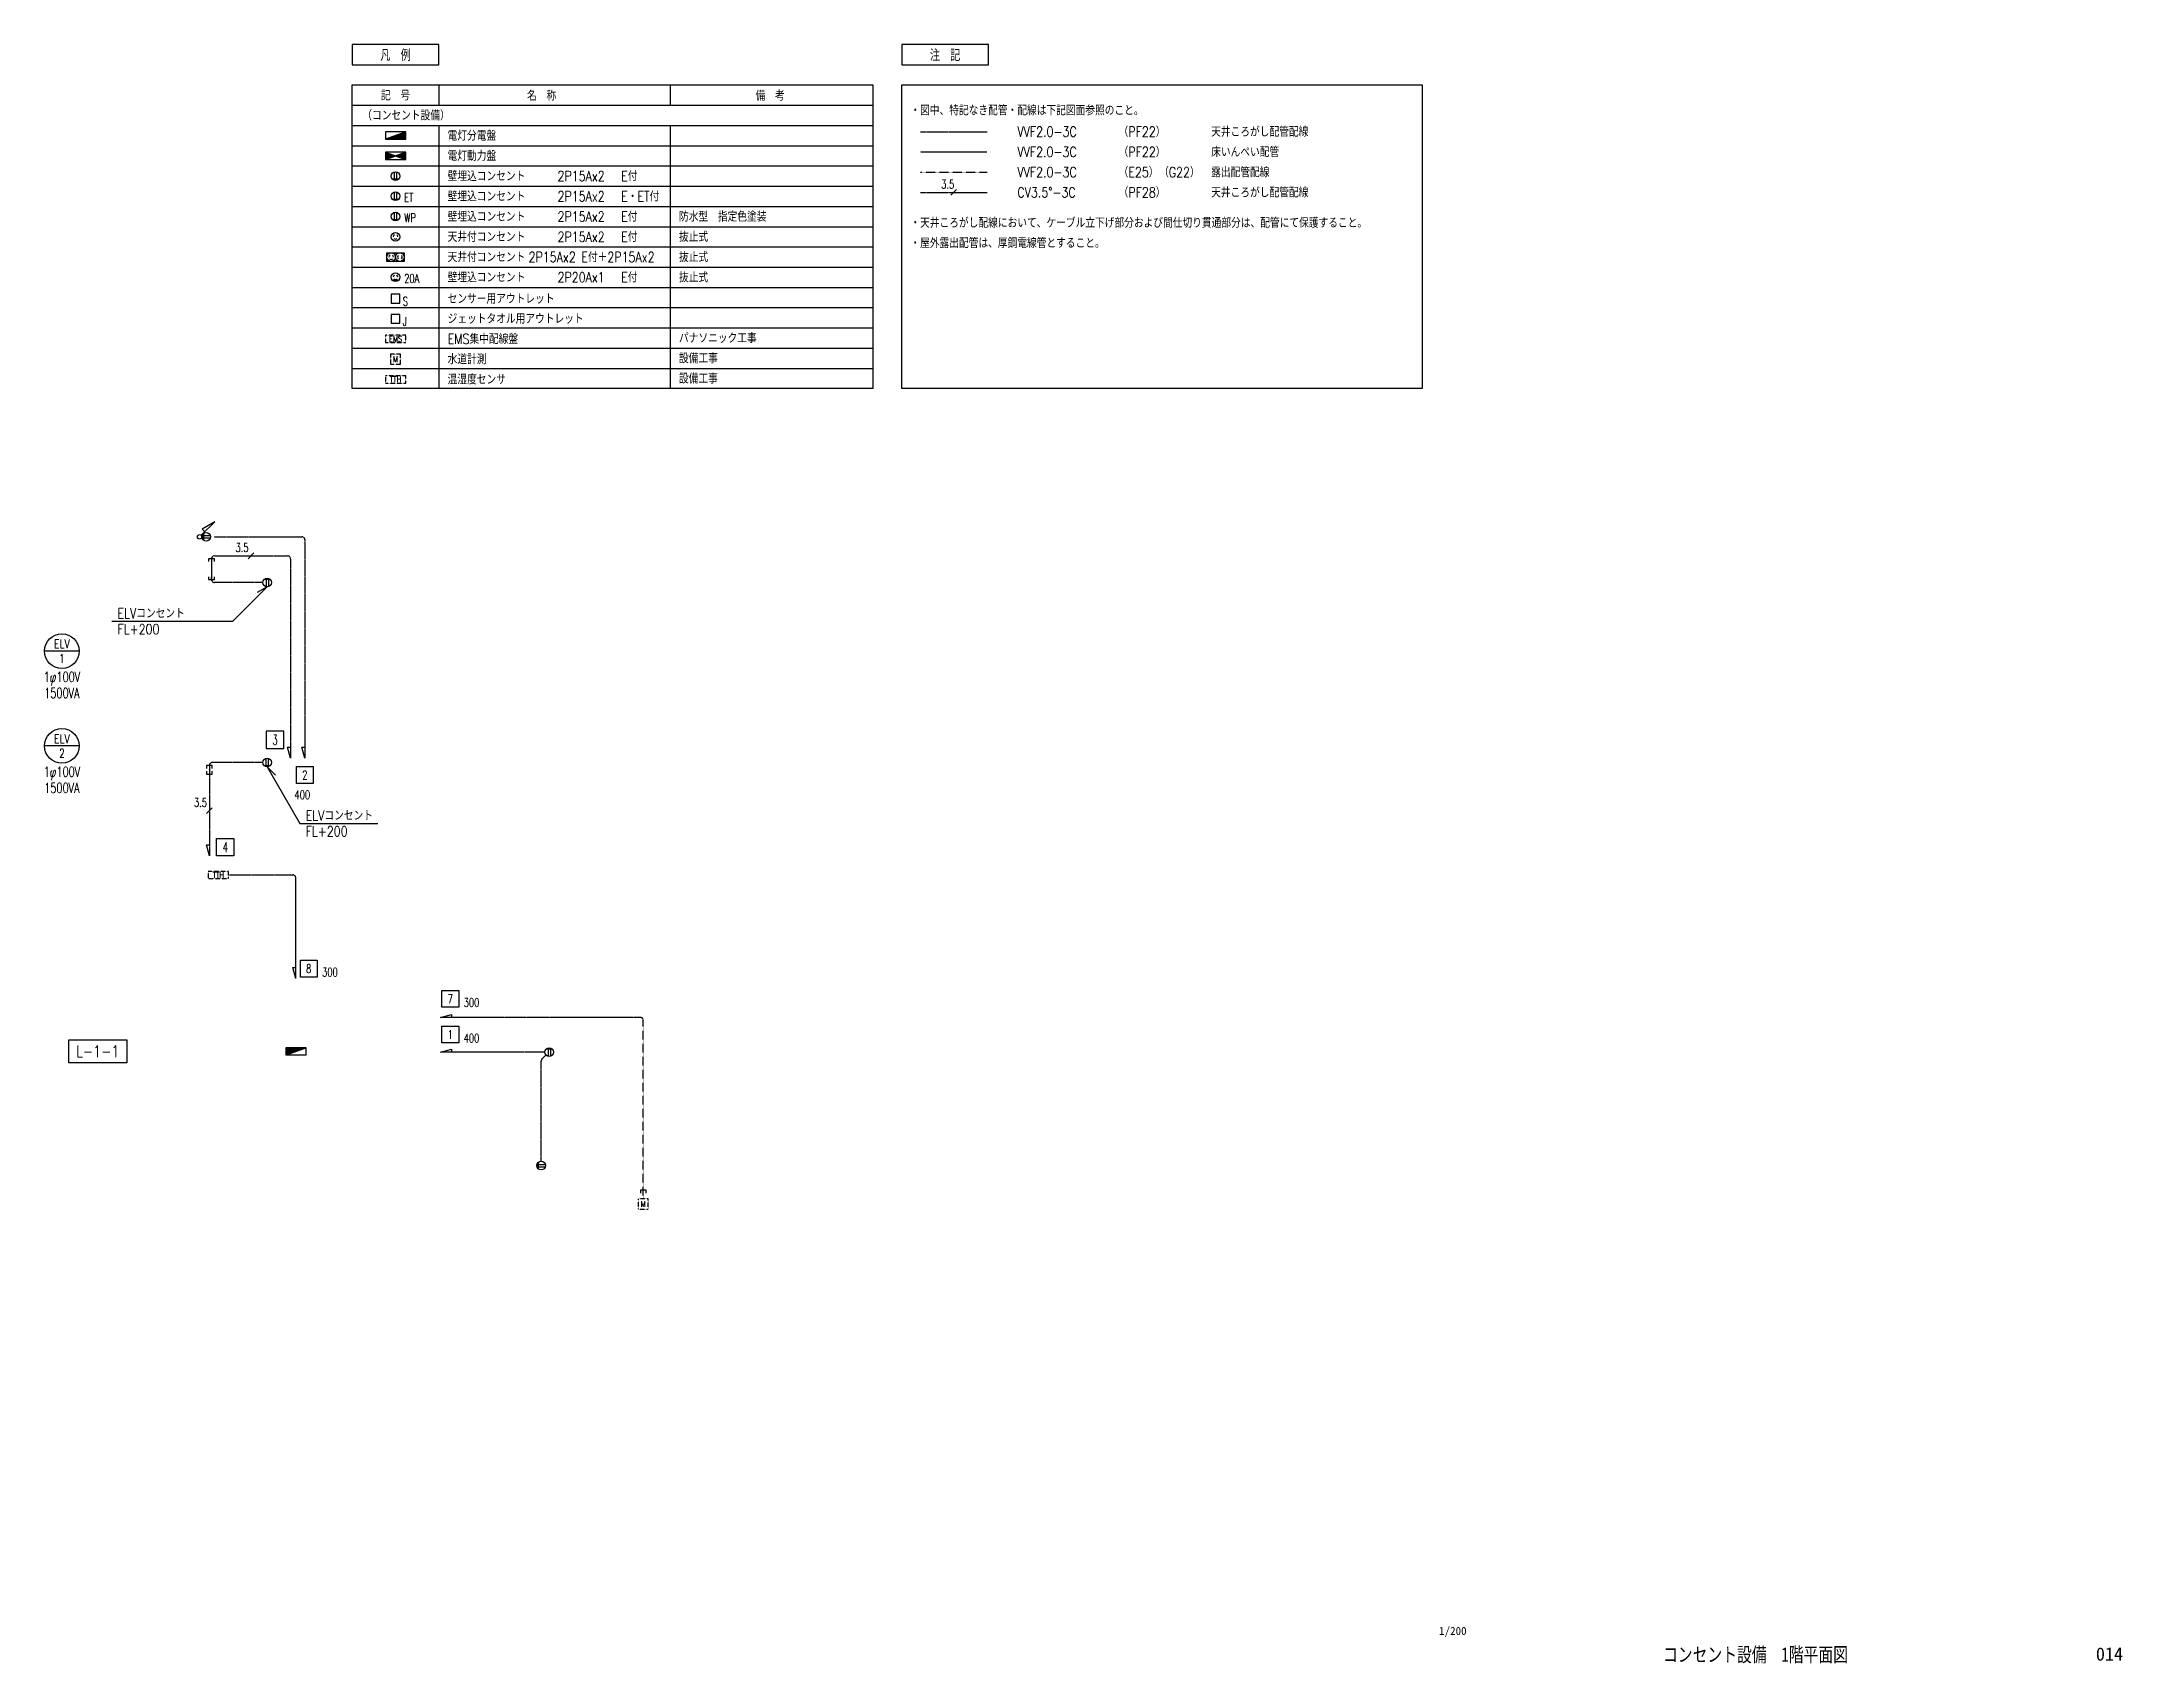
# Model space of a CAD drawing. Header units: millimetres. Extents: x 10577 to 176607, y 1464 to 57550.
# Drawn here: x 10577 to 82521, y 1464 to 57550 of the extents above; entities that cross this region are included whole.
import ezdxf
from ezdxf.enums import TextEntityAlignment as Align

# ---------------------------------------------------------------- set-up
doc = ezdxf.new("R2010")
doc.units = ezdxf.units.MM
doc.header["$LTSCALE"] = 0.2
doc.set_wipeout_variables(frame=1)
for name, pattern in [('CENTER', [50.8, 31.75, -6.35, 6.35, -6.35]), ('DASHED', [19.05, 12.7, -6.35]), ('DASHEDX2', [38.1, 25.4, -12.7]), ('HIDDEN', [9.525, 6.35, -3.175])]:
    doc.linetypes.add(name, pattern=pattern)
for name, color, linetype in [('1 シンボル', 2, 'Continuous'), ('1-回路番号', 4, 'Continuous'), ('1_シンボル', 2, 'Continuous'), ('1_乗数', 3, 'Continuous'), ('1_回路番号', 4, 'Continuous'), ('1_強調文字', 4, 'Continuous'), ('1_文字', 3, 'Continuous'), ('1_枠', 7, 'Continuous'), ('1_機器番号', 3, 'Continuous'), ('1_配線_1', 1, 'Continuous'), ('1_配線_2', 1, 'DASHEDX2'), ('1_配線_3', 1, 'DASHED'), ('1_配線_4', 1, 'CENTER'), ('枠内記述', 3, 'Continuous')]:
    doc.layers.add(name, color=color, linetype=linetype)
doc.layers.add('1_容量', color=170, linetype='Continuous', plot=False)
doc.styles.get("Standard").update_dxf_attribs({"font": 'simplex.shx', "width": 0.8, "bigfont": 'extfont2.shx'})
doc.styles.add('ゴシック', font='MS Gothic.ttf', dxfattribs={"height": 4})
pattern_1 = [(0, (-72500, -18575), (0, 3.175), [])]

msp = doc.modelspace()

# ---------------------------------------------------------------- texts
at = {"layer": '1_シンボル', "color": 7, "width": 0.8}
msp.add_text('TTH', height=200, dxfattribs=at).set_placement((16690, 28730), align=Align.MIDDLE)
at = {"layer": '1_乗数', "lineweight": 0, "width": 0.7}
for p in [(17282, 39901), (15846, 31086)]:
    msp.add_text('3.5', height=300, dxfattribs=at).set_placement(p)
at = {"layer": '1_回路番号', "width": 0.6}
msp.add_text('4', height=350, dxfattribs=at).set_placement((16929, 29688), align=Align.MIDDLE)
at = {"layer": '1_文字', "width": 0.8}
for s, p in [('ELVコンセント', (13201, 37605)), ('FL+200', (13201, 37055)), ('ELVコンセント', (19706, 30613)), ('FL+200', (19706, 30063))]:
    msp.add_text(s, height=350, dxfattribs=at).set_placement(p)
at = {"layer": '1_機器番号', "width": 0.7}
for s, p in [('1φ100V', (11279, 35521)), ('1500VA', (11279, 35021)), ('1φ100V', (11279, 32242)), ('1500VA', (11279, 31742))]:
    msp.add_text(s, height=350, dxfattribs=at).set_placement(p, align=Align.MIDDLE)
at = {"layer": '枠内記述', "linetype": 'ByBlock', "lineweight": -2, "style": 'ゴシック'}
msp.add_text('1/200', height=280, dxfattribs=at).set_placement((58895, 2447))
msp.add_text('1/200', height=280, dxfattribs=at).set_placement((58895, 2447))
at = {"layer": '枠内記述', "linetype": 'ByBlock', "lineweight": -2, "style": 'ゴシック', "width": 0.75}
msp.add_text('コンセント設備\u30001階平面図', height=500, dxfattribs=at).set_placement((69835, 1769), align=Align.MIDDLE_CENTER)
at = {"layer": '枠内記述', "style": 'ゴシック'}
msp.add_text('014', height=460, dxfattribs=at).set_placement((81605, 1558))

# ---------------------------------------------------------------- blocks, each defined once
blk = doc.blocks.new('MP-動力制御盤')
at = {"linetype": 'ByBlock'}
h = blk.add_hatch(dxfattribs=at)
h.set_pattern_fill('LINE', color=0, style=0)
h.set_pattern_definition(pattern_1)
h.paths.add_polyline_path([(-350, 250), (0, 125), (-350, 0)])
h = blk.add_hatch(dxfattribs=at)
h.set_pattern_fill('LINE', color=0, style=0)
h.set_pattern_definition(pattern_1)
h.paths.add_polyline_path([(350, 250), (0, 125), (350, 0)])
at = {"color": 0, "linetype": 'ByBlock'}
for p, q in [((-350, 250), (350, 0)), ((350, 250), (-350, 0))]:
    blk.add_line(p, q, dxfattribs=at)
blk.add_lwpolyline([(-350, 0), (350, 0), (350, 250), (-350, 250)], close=True, dxfattribs=at)
blk = doc.blocks.new('O-ｺﾝｾﾝﾄW')
at = {"linetype": 'ByBlock'}
blk.add_hatch(color=0, dxfattribs=at).paths.add_polyline_path([(112, 50), (-112, 50, 0.447214)])
at = {"color": 0, "linetype": 'ByBlock'}
for p, q in [((-112, 50), (112, 50)), ((-40, 50), (-40, 295)), ((40, 50), (40, 295))]:
    blk.add_line(p, q, dxfattribs=at)
blk.add_circle((0, 150), 150, dxfattribs=at)
blk = doc.blocks.new('C-ｼﾞｬﾝｸｼｮﾝﾎﾞｯｸｽ')
at = {"color": 0, "linetype": 'ByBlock'}
blk.add_lwpolyline([(-150, -150), (150, -150), (150, 150), (-150, 150)], close=True, dxfattribs=at)
blk = doc.blocks.new('L-電灯分電盤')
at = {"linetype": 'ByBlock'}
h = blk.add_hatch(dxfattribs=at)
h.set_pattern_fill('LINE', color=0, style=0)
h.set_pattern_definition([(0, (-9550, -23375), (0, 3.175), [])])
h.paths.add_polyline_path([(350, 250), (-350, 0), (350, 0)])
at = {"color": 0, "linetype": 'ByBlock'}
for p, q in [((350, 250), (-350, 0)), ((350, 250), (-350, 250)), ((-350, 250), (-350, 0)), ((-350, 0), (350, 0)), ((350, 0), (350, 250))]:
    blk.add_line(p, q, dxfattribs=at)
blk = doc.blocks.new('C-立上り')
at = {"color": 0, "linetype": 'ByBlock'}
blk.add_line((54, 54), (521, 521), dxfattribs=at)
blk.add_lwpolyline([(521, 521), (81, 267), (174, 174)], dxfattribs=at)
blk.add_circle((0, 0), 77, dxfattribs=at)
blk = doc.blocks.new('O-ｺﾝｾﾝﾄ抜け止め')
at = {"color": 0, "linetype": 'ByBlock'}
blk.add_circle((0, 0), 150, dxfattribs=at)
for start, end in [(135, 225), (315, 45)]:
    blk.add_arc((0, 0), 80, start, end, dxfattribs=at)
blk = doc.blocks.new('O-ｺﾝｾﾝﾄ引掛け3PE付')
at = {"color": 0, "linetype": 'ByBlock'}
blk.add_circle((0, 150), 150, dxfattribs=at)
for start, end in [(120, 180), (225, 315), (0, 60)]:
    blk.add_arc((0, 150), 80, start, end, dxfattribs=at)
blk = doc.blocks.new('壁付コンセント3P20A')
at = {"linetype": 'ByBlock'}
blk.add_hatch(color=0, dxfattribs=at).paths.add_polyline_path([(112, 50), (-112, 50, 0.447214)])
at = {"color": 0, "linetype": 'ByBlock'}
blk.add_line((-112, 50), (112, 50), dxfattribs=at)
blk.add_circle((0, 150), 150, dxfattribs=at)
for start, end in [(120, 180), (225, 315), (0, 60)]:
    blk.add_arc((0, 150), 80, start, end, dxfattribs=at)
blk = doc.blocks.new('水道計測')
at = {"color": 0, "linetype": 'HIDDEN'}
blk.add_lwpolyline([(-175, -175), (175, -175), (175, 175), (-175, 175)], close=True, dxfattribs=at)
at = {"color": 0, "width": 0.8}
blk.add_text('M', height=200, dxfattribs=at).set_placement((0, 0), align=Align.MIDDLE)

# ---------------------------------------------------------------- linework, layer by layer
at = {"layer": '1_シンボル', "color": 7, "linetype": 'HIDDEN'}
msp.add_lwpolyline([(16340, 28605), (17040, 28605), (17040, 28855), (16340, 28855)], close=True, dxfattribs=at)
at = {"layer": '1_乗数', "lineweight": -3}
for p, q in [((17916, 39867), (17715, 39667)), ((16479, 31053), (16279, 30853))]:
    msp.add_line(p, q, dxfattribs=at)
at = {"layer": '1_回路番号'}
msp.add_lwpolyline([(17229, 29388), (16629, 29388), (16629, 29988), (17229, 29988)], close=True, dxfattribs=at)
at = {"layer": '1_文字'}
for p, q in [((18377, 38695), (17188, 37505)), ((18377, 38695), (18031, 38495)), ((13001, 37505), (17188, 37505)), ((18377, 32467), (18660, 32184)), ((19506, 30513), (22206, 30513))]:
    msp.add_line(p, q, dxfattribs=at)
at = {"layer": '1_配線_1'}
for p, q in [((16451, 39667), (16451, 38945)), ((16379, 32517), (16379, 32217))]:
    msp.add_line(p, q, dxfattribs=at)
for points in [[(16551, 39567), (16551, 39667), (16351, 39667), (16351, 39567)], [(16351, 39045), (16351, 38945), (16551, 38945), (16551, 39045)], [(16479, 32417), (16479, 32517), (16279, 32517), (16279, 32417)], [(16279, 32317), (16279, 32217), (16479, 32217), (16479, 32317)], [(16379, 29388), (16276, 29775), (16379, 29775)], [(31479, 17725), (31479, 17825), (31279, 17825), (31279, 17725)]]:
    msp.add_lwpolyline(points, dxfattribs=at)
at = {"layer": '1_配線_3'}
msp.add_line((31379, 17525), (31379, 23701), dxfattribs=at)
at = {"layer": '1_配線_4'}
for p, q in [((16540, 40425), (19580, 40425)), ((19680, 40325), (19680, 32767)), ((16551, 39767), (19080, 39767)), ((16451, 38945), (16451, 39043)), ((18227, 38845), (16551, 38845)), ((18227, 32617), (16479, 32617)), ((16379, 32217), (16379, 29388)), ((17040, 28730), (19269, 28730)), ((27979, 22601), (24369, 22601)), ((27878, 22366), (28016, 22503)), ((27849, 18828), (27849, 22295))]:
    msp.add_line(p, q, dxfattribs=at)
for centre, start, end in [((19580, 40325), 0, 90), ((16551, 39667), 90, 180), ((19080, 39667), 0, 90), ((16551, 38945), 180, 270), ((16479, 32517), 90, 180), ((19269, 28630), 0, 90), ((31279, 23701), 0, 90), ((27949, 22295), 135, 180)]:
    msp.add_arc(centre, 100, start, end, dxfattribs=at)

# ---------------------------------------------------------------- block references
at = {"layer": '1_シンボル', "linetype": 'ByBlock'}
msp.add_blockref('C-立上り', (16042, 40425), dxfattribs=at)
at = {"layer": '1_シンボル'}
for p, rotation in [((16120, 40425), 270), ((18377, 38995), 180), ((28129, 22751), 180), ((27699, 18678), 270)]:
    msp.add_blockref('O-ｺﾝｾﾝﾄW', p, dxfattribs=dict(at, rotation=rotation))
at = {"layer": '1_シンボル', "linetype": 'ByBlock', "lineweight": -2, "rotation": 180}
msp.add_blockref('L-電灯分電盤', (19369, 22755), dxfattribs=at)
at = {"layer": '1_シンボル', "color": 7}
msp.add_blockref('水道計測', (31379, 17350), dxfattribs=at)

msp.set_redraw_order([(e.dxf.handle, doc.entitydb.next_handle()) for e in msp.query("TEXT MTEXT ATTDEF DIMENSION ARC_DIMENSION")])  # texts and dimensions are drawn at this point

# ---------------------------------------------------------------- wipeouts: each hides what was drawn before it
for points in [[(21215, 57550), (58415, 57550), (58415, 45450), (21215, 45450)], [(18307, 33745), (18987, 33745), (18987, 33065), (18307, 33065)], [(19474, 25831), (20154, 25831), (20154, 25151), (19474, 25151)], [(11419, 23130), (13619, 23130), (13619, 22130), (11419, 22130)]]:
    msp.add_wipeout(points)

# ---------------------------------------------------------------- next in the draw order: linework, layer by layer
at = {"layer": '1-回路番号'}
msp.add_lwpolyline([(19524, 25781), (20104, 25781), (20104, 25201), (19524, 25201)], close=True, dxfattribs=at)
at = {"layer": '1_シンボル'}
msp.add_lwpolyline([(22515, 50250), (23115, 50250), (23115, 49950), (22515, 49950)], close=True, dxfattribs=at)
at = {"layer": '1_シンボル', "color": 7, "linetype": 'HIDDEN'}
for points in [[(22465, 47143), (23165, 47143), (23165, 47393), (22465, 47393)], [(22465, 45743), (23165, 45743), (23165, 45993), (22465, 45993)]]:
    msp.add_lwpolyline(points, close=True, dxfattribs=at)
at = {"layer": '1_乗数', "lineweight": -3}
msp.add_line((42215, 52435), (42015, 52235), dxfattribs=at)
at = {"layer": '1_回路番号'}
msp.add_lwpolyline([(18347, 33105), (18947, 33105), (18947, 33705), (18347, 33705)], close=True, dxfattribs=at)
at = {"layer": '1_強調文字', "color": 2}
for points in [[(21315, 56750), (24315, 56750), (24315, 57450), (21315, 57450)], [(40315, 56750), (43315, 56750), (43315, 57450), (40315, 57450)]]:
    msp.add_lwpolyline(points, close=True, dxfattribs=at)
at = {"layer": '1_強調文字'}
msp.add_lwpolyline([(11519, 23030), (13519, 23030), (13519, 22230), (11519, 22230)], close=True, dxfattribs=at)
at = {"layer": '1_枠', "color": 3}
for p, q in [((24315, 56050), (24315, 55350)), ((32315, 56050), (32315, 55350)), ((24315, 54650), (24315, 45550)), ((32315, 54650), (32315, 45550))]:
    msp.add_line(p, q, dxfattribs=at)
at = {"layer": '1_枠'}
for p, q in [((21315, 55350), (39315, 55350)), ((21315, 54650), (39315, 54650)), ((21315, 53950), (39315, 53950)), ((21315, 53250), (39315, 53250)), ((21315, 52550), (39315, 52550)), ((21315, 51850), (39315, 51850)), ((21315, 51150), (39315, 51150)), ((21315, 50450), (39315, 50450)), ((21315, 49750), (39315, 49750)), ((21315, 49050), (39315, 49050)), ((21315, 48350), (39315, 48350)), ((21315, 47650), (39315, 47650)), ((21315, 46950), (39315, 46950)), ((21315, 46250), (39315, 46250))]:
    msp.add_line(p, q, dxfattribs=at)
at = {"layer": '1_枠', "color": 2}
for points in [[(21315, 49750), (21315, 56050), (39315, 56050), (39315, 45550), (21315, 45550)], [(58315, 45550), (40315, 45550), (40315, 56050), (58315, 56050)]]:
    msp.add_lwpolyline(points, close=True, dxfattribs=at)
at = {"layer": '1_配線_1'}
msp.add_lwpolyline([(19369, 25149), (19266, 25535), (19369, 25535)], dxfattribs=at)
at = {"layer": '1_配線_2'}
msp.add_line((40965, 53735), (43265, 53735), dxfattribs=at)
at = {"layer": '1_配線_3'}
msp.add_line((40965, 53035), (43265, 53035), dxfattribs=at)
at = {"layer": '1_配線_4'}
for p, q in [((40965, 54435), (43265, 54435)), ((19369, 25149), (19369, 28630))]:
    msp.add_line(p, q, dxfattribs=at)
at = {"layer": '1_配線_4', "lineweight": -3}
msp.add_line((40965, 52335), (43265, 52335), dxfattribs=at)

# ---------------------------------------------------------------- next in the draw order: block references
at = {"layer": '1 シンボル'}
msp.add_blockref('壁付コンセント3P20A', (22815, 49250), dxfattribs=at)
at = {"layer": '1_シンボル', "linetype": 'ByBlock'}
msp.add_blockref('L-電灯分電盤', (22815, 54175), dxfattribs=at)
at = {"layer": '1_シンボル'}
for name, p in [('MP-動力制御盤', (22815, 53475)), ('O-ｺﾝｾﾝﾄW', (22815, 52750)), ('O-ｺﾝｾﾝﾄW', (22815, 52050)), ('O-ｺﾝｾﾝﾄW', (22815, 51350)), ('O-ｺﾝｾﾝﾄ抜け止め', (22965, 50100)), ('C-ｼﾞｬﾝｸｼｮﾝﾎﾞｯｸｽ', (22815, 48660)), ('C-ｼﾞｬﾝｸｼｮﾝﾎﾞｯｸｽ', (22815, 47968)), ('O-ｺﾝｾﾝﾄW', (18377, 32467))]:
    msp.add_blockref(name, p, dxfattribs=at)
at = {"layer": '1_シンボル', "lineweight": -2}
for p in [(22815, 50650), (22665, 49950)]:
    msp.add_blockref('O-ｺﾝｾﾝﾄ引掛け3PE付', p, dxfattribs=at)
at = {"layer": '1_シンボル', "color": 7}
msp.add_blockref('水道計測', (22815, 46568), dxfattribs=at)

# ---------------------------------------------------------------- next in the draw order: texts
at = {"layer": '1-回路番号', "width": 0.7}
msp.add_text('8', height=300, dxfattribs=at).set_placement((19814, 25491), align=Align.MIDDLE)
at = {"layer": '1_シンボル', "color": 7, "width": 0.8}
for s, p in [('EMS', (22815, 47268)), ('TTH', (22815, 45868))]:
    msp.add_text(s, height=200, dxfattribs=at).set_placement(p, align=Align.MIDDLE)
at = {"layer": '1_乗数', "lineweight": 0, "width": 0.7}
msp.add_text('3.5', height=300, dxfattribs=at).set_placement((41682, 52468))
at = {"layer": '1_回路番号', "width": 0.6}
msp.add_text('3', height=350, dxfattribs=at).set_placement((18647, 33405), align=Align.MIDDLE)
at = {"layer": '1_容量', "width": 0.7}
msp.add_text('300', height=300, dxfattribs=at).set_placement((20277, 25218))
at = {"layer": '1_強調文字', "width": 0.8}
for s, p in [('凡\u3000例', (22815, 57100)), ('注\u3000記', (41815, 57100))]:
    msp.add_text(s, height=400, dxfattribs=at).set_placement(p, align=Align.MIDDLE)
msp.add_text('L-1-1', height=400, dxfattribs=at).set_placement((12519, 22630), align=Align.MIDDLE_CENTER)
at = {"layer": '1_文字', "width": 0.8}
for s, p in [('記\u3000号', (22815, 55700)), ('名\u3000称', (27865, 55700)), ('備\u3000考', (35765, 55700))]:
    msp.add_text(s, height=350, dxfattribs=at).set_placement(p, align=Align.MIDDLE)
at = {"layer": '1_文字'}
for s, height, width, p in [('（コンセント設備）', 350, 0.8, (21665, 54825)), ('・図中、特記なき配管・配線は下記図面参照のこと。', 350, 0.8, (40615, 55000)), ('電灯分電盤', 350, 0.8, (24615, 54125)), ('VVF2.0-3C', 350, 0.8, (44315, 54260)), ('（PF22）', 350, 0.8, (47815, 54260)), ('天井ころがし配管配線', 350, 0.8, (51015, 54260)), ('電灯動力盤', 350, 0.8, (24615, 53425)), ('VVF2.0-3C', 350, 0.8, (44315, 53560)), ('（PF22）', 350, 0.8, (47815, 53560)), ('（E25）', 350, 0.8, (47815, 52860)), ('（G22）', 350, 0.8, (49215, 52860)), ('床いんぺい配管', 350, 0.8, (51015, 53560)), ('露出配管配線', 350, 0.8, (51015, 52860)), ('壁埋込コンセント', 350, 0.8, (24615, 52725)), ('2P15Ax2', 350, 0.8, (28415, 52725)), ('E付', 350, 0.8, (30615, 52725)), ('VVF2.0-3C', 350, 0.8, (44315, 52860)), ('壁埋込コンセント', 350, 0.8, (24615, 52025)), ('2P15Ax2', 350, 0.8, (28415, 52025)), ('E・ET付', 350, 0.8, (30615, 52025)), ('壁埋込コンセント', 350, 0.8, (24615, 51325)), ('2P15Ax2', 350, 0.8, (28415, 51325)), ('E付', 350, 0.8, (30615, 51325)), ('防水型\u3000指定色塗装', 350, 0.8, (32615, 51325)), ('・天井ころがし配線において、ケーブル立下げ部分および間仕切り貫通部分は、配管にて保護すること。', 350, 0.8, (40615, 51110)), ('天井付コンセント', 350, 0.8, (24615, 50625)), ('2P15Ax2', 350, 0.8, (28415, 50625)), ('E付', 350, 0.8, (30615, 50625)), ('抜止式', 350, 0.8, (32615, 50625)), ('・屋外露出配管は、厚鋼電線管とすること。', 350, 0.8, (40615, 50410)), ('天井付コンセント', 350, 0.8, (24615, 49925)), ('2P15Ax2 E付＋2P15Ax2', 350, 0.8, (27415, 49925)), ('抜止式', 350, 0.8, (32615, 49925)), ('壁埋込コンセント', 350, 0.8, (24615, 49225)), ('2P20Ax1', 350, 0.8, (28415, 49225)), ('E付', 350, 0.8, (30615, 49225)), ('抜止式', 350, 0.8, (32615, 49225)), ('S', 300, 0.7, (23066, 48418)), ('センサー用アウトレット', 350, 0.8, (24615, 48485)), ('J', 300, 0.7, (23065, 47718)), ('ジェットタオル用アウトレット', 350, 0.8, (24615, 47793)), ('パナソニック工事', 350, 0.8, (32615, 47125)), ('水道計測', 350, 0.8, (24615, 46393)), ('EMS集中配線盤', 350, 0.8, (24615, 47093)), ('設備工事', 350, 0.8, (32615, 46425)), ('温湿度センサ', 350, 0.8, (24615, 45693)), ('設備工事', 350, 0.8, (32615, 45725))]:
    msp.add_text(s, height=height, dxfattribs=dict(at, width=width)).set_placement(p)
at = {"layer": '1_文字', "lineweight": -3, "width": 0.8}
for s, p in [('（PF28）', (47815, 52160)), ('天井ころがし配管配線', (51015, 52160)), ('CV3.5°-3C', (44315, 52160))]:
    msp.add_text(s, height=350, dxfattribs=at).set_placement(p)
at = {"layer": '1_文字', "width": 0.7}
for s, p in [('ET', (23115, 52160)), ('WP', (23115, 51460)), ('20A', (23115, 49360))]:
    msp.add_text(s, height=300, dxfattribs=at).set_placement(p, align=Align.MIDDLE_LEFT)

# ---------------------------------------------------------------- next in the draw order: wipeouts: each hides what was drawn before it
for points in [[(11235, 37171), (11147, 37160), (11062, 37138), (10980, 37106), (10903, 37064), (10832, 37012), (10768, 36952), (10711, 36884), (10664, 36809), (10627, 36730), (10599, 36646), (10583, 36559), (10577, 36471), (10583, 36383), (10599, 36297), (10627, 36213), (10664, 36133), (10711, 36059), (10768, 35991), (10832, 35931), (10903, 35879), (10980, 35837), (11062, 35804), (11147, 35782), (11235, 35771), (11323, 35771), (11410, 35782), (11496, 35804), (11577, 35837), (11655, 35879), (11726, 35931), (11790, 35991), (11846, 36059), (11893, 36133), (11931, 36213), (11958, 36297), (11975, 36383), (11980, 36471), (11975, 36559), (11958, 36646), (11931, 36730), (11893, 36809), (11846, 36884), (11790, 36952), (11726, 37012), (11655, 37064), (11577, 37106), (11496, 37138), (11410, 37160), (11323, 37171)], [(11235, 33892), (11147, 33881), (11062, 33859), (10980, 33827), (10903, 33784), (10832, 33733), (10768, 33672), (10711, 33604), (10664, 33530), (10627, 33450), (10599, 33367), (10583, 33280), (10577, 33192), (10583, 33104), (10599, 33018), (10627, 32934), (10664, 32854), (10711, 32780), (10768, 32712), (10832, 32652), (10903, 32600), (10980, 32558), (11062, 32525), (11147, 32503), (11235, 32492), (11323, 32492), (11410, 32503), (11496, 32525), (11577, 32558), (11655, 32600), (11726, 32652), (11790, 32712), (11846, 32780), (11893, 32854), (11931, 32934), (11958, 33018), (11975, 33104), (11980, 33192), (11975, 33280), (11958, 33367), (11931, 33450), (11893, 33530), (11846, 33604), (11790, 33672), (11726, 33733), (11655, 33784), (11577, 33827), (11496, 33859), (11410, 33881), (11323, 33892)], [(19340, 32527), (20020, 32527), (20020, 31847), (19340, 31847)], [(24369, 23551), (25049, 23551), (25049, 22871), (24369, 22871)]]:
    msp.add_wipeout(points)

# ---------------------------------------------------------------- next in the draw order: linework, layer by layer
at = {"layer": '1-回路番号'}
for points in [[(19390, 32477), (19970, 32477), (19970, 31897), (19390, 31897)], [(24419, 23501), (24999, 23501), (24999, 22921), (24419, 22921)]]:
    msp.add_lwpolyline(points, close=True, dxfattribs=at)
at = {"layer": '1_文字'}
msp.add_line((18377, 32467), (19506, 30513), dxfattribs=at)
at = {"layer": '1_機器番号'}
for p, q in [((11879, 36471), (10679, 36471)), ((11879, 33192), (10679, 33192))]:
    msp.add_line(p, q, dxfattribs=at)
for centre in [(11279, 36471), (11279, 33192)]:
    msp.add_circle(centre, 600, dxfattribs=at)
at = {"layer": '1_配線_1'}
for points in [[(19180, 32767), (19077, 33154), (19180, 33154)], [(19680, 32767), (19577, 33154), (19680, 33154)], [(24369, 22601), (24755, 22705), (24755, 22601)]]:
    msp.add_lwpolyline(points, dxfattribs=at)
at = {"layer": '1_配線_4'}
for p, q in [((19180, 39667), (19180, 32767)), ((31279, 23801), (24369, 23801))]:
    msp.add_line(p, q, dxfattribs=at)

# ---------------------------------------------------------------- next in the draw order: texts
at = {"layer": '1-回路番号', "width": 0.7}
for s, p in [('2', (19680, 32187)), ('1', (24709, 23211))]:
    msp.add_text(s, height=300, dxfattribs=at).set_placement(p, align=Align.MIDDLE)
at = {"layer": '1_容量', "width": 0.7}
for p in [(19321, 31351), (25171, 22938)]:
    msp.add_text('400', height=300, dxfattribs=at).set_placement(p)
at = {"layer": '1_機器番号'}
for s, width, p in [('ELV', 0.8, (11279, 36721)), ('1', 0.7, (11279, 36221)), ('ELV', 0.8, (11279, 33442)), ('2', 0.7, (11279, 32942))]:
    msp.add_text(s, height=300, dxfattribs=dict(at, width=width)).set_placement(p, align=Align.MIDDLE_CENTER)

# ---------------------------------------------------------------- next in the draw order: wipeouts: each hides what was drawn before it
msp.add_wipeout([(24369, 24783), (25049, 24783), (25049, 24103), (24369, 24103)])

# ---------------------------------------------------------------- next in the draw order: linework, layer by layer
at = {"layer": '1-回路番号'}
msp.add_lwpolyline([(24419, 24733), (24999, 24733), (24999, 24153), (24419, 24153)], close=True, dxfattribs=at)
at = {"layer": '1_配線_1'}
msp.add_lwpolyline([(24369, 23801), (24755, 23905), (24755, 23801)], dxfattribs=at)

# ---------------------------------------------------------------- next in the draw order: texts
at = {"layer": '1-回路番号', "width": 0.7}
msp.add_text('7', height=300, dxfattribs=at).set_placement((24709, 24443), align=Align.MIDDLE)
at = {"layer": '1_容量', "width": 0.7}
msp.add_text('300', height=300, dxfattribs=at).set_placement((25171, 24170))

doc.saveas('drawing.dxf')
